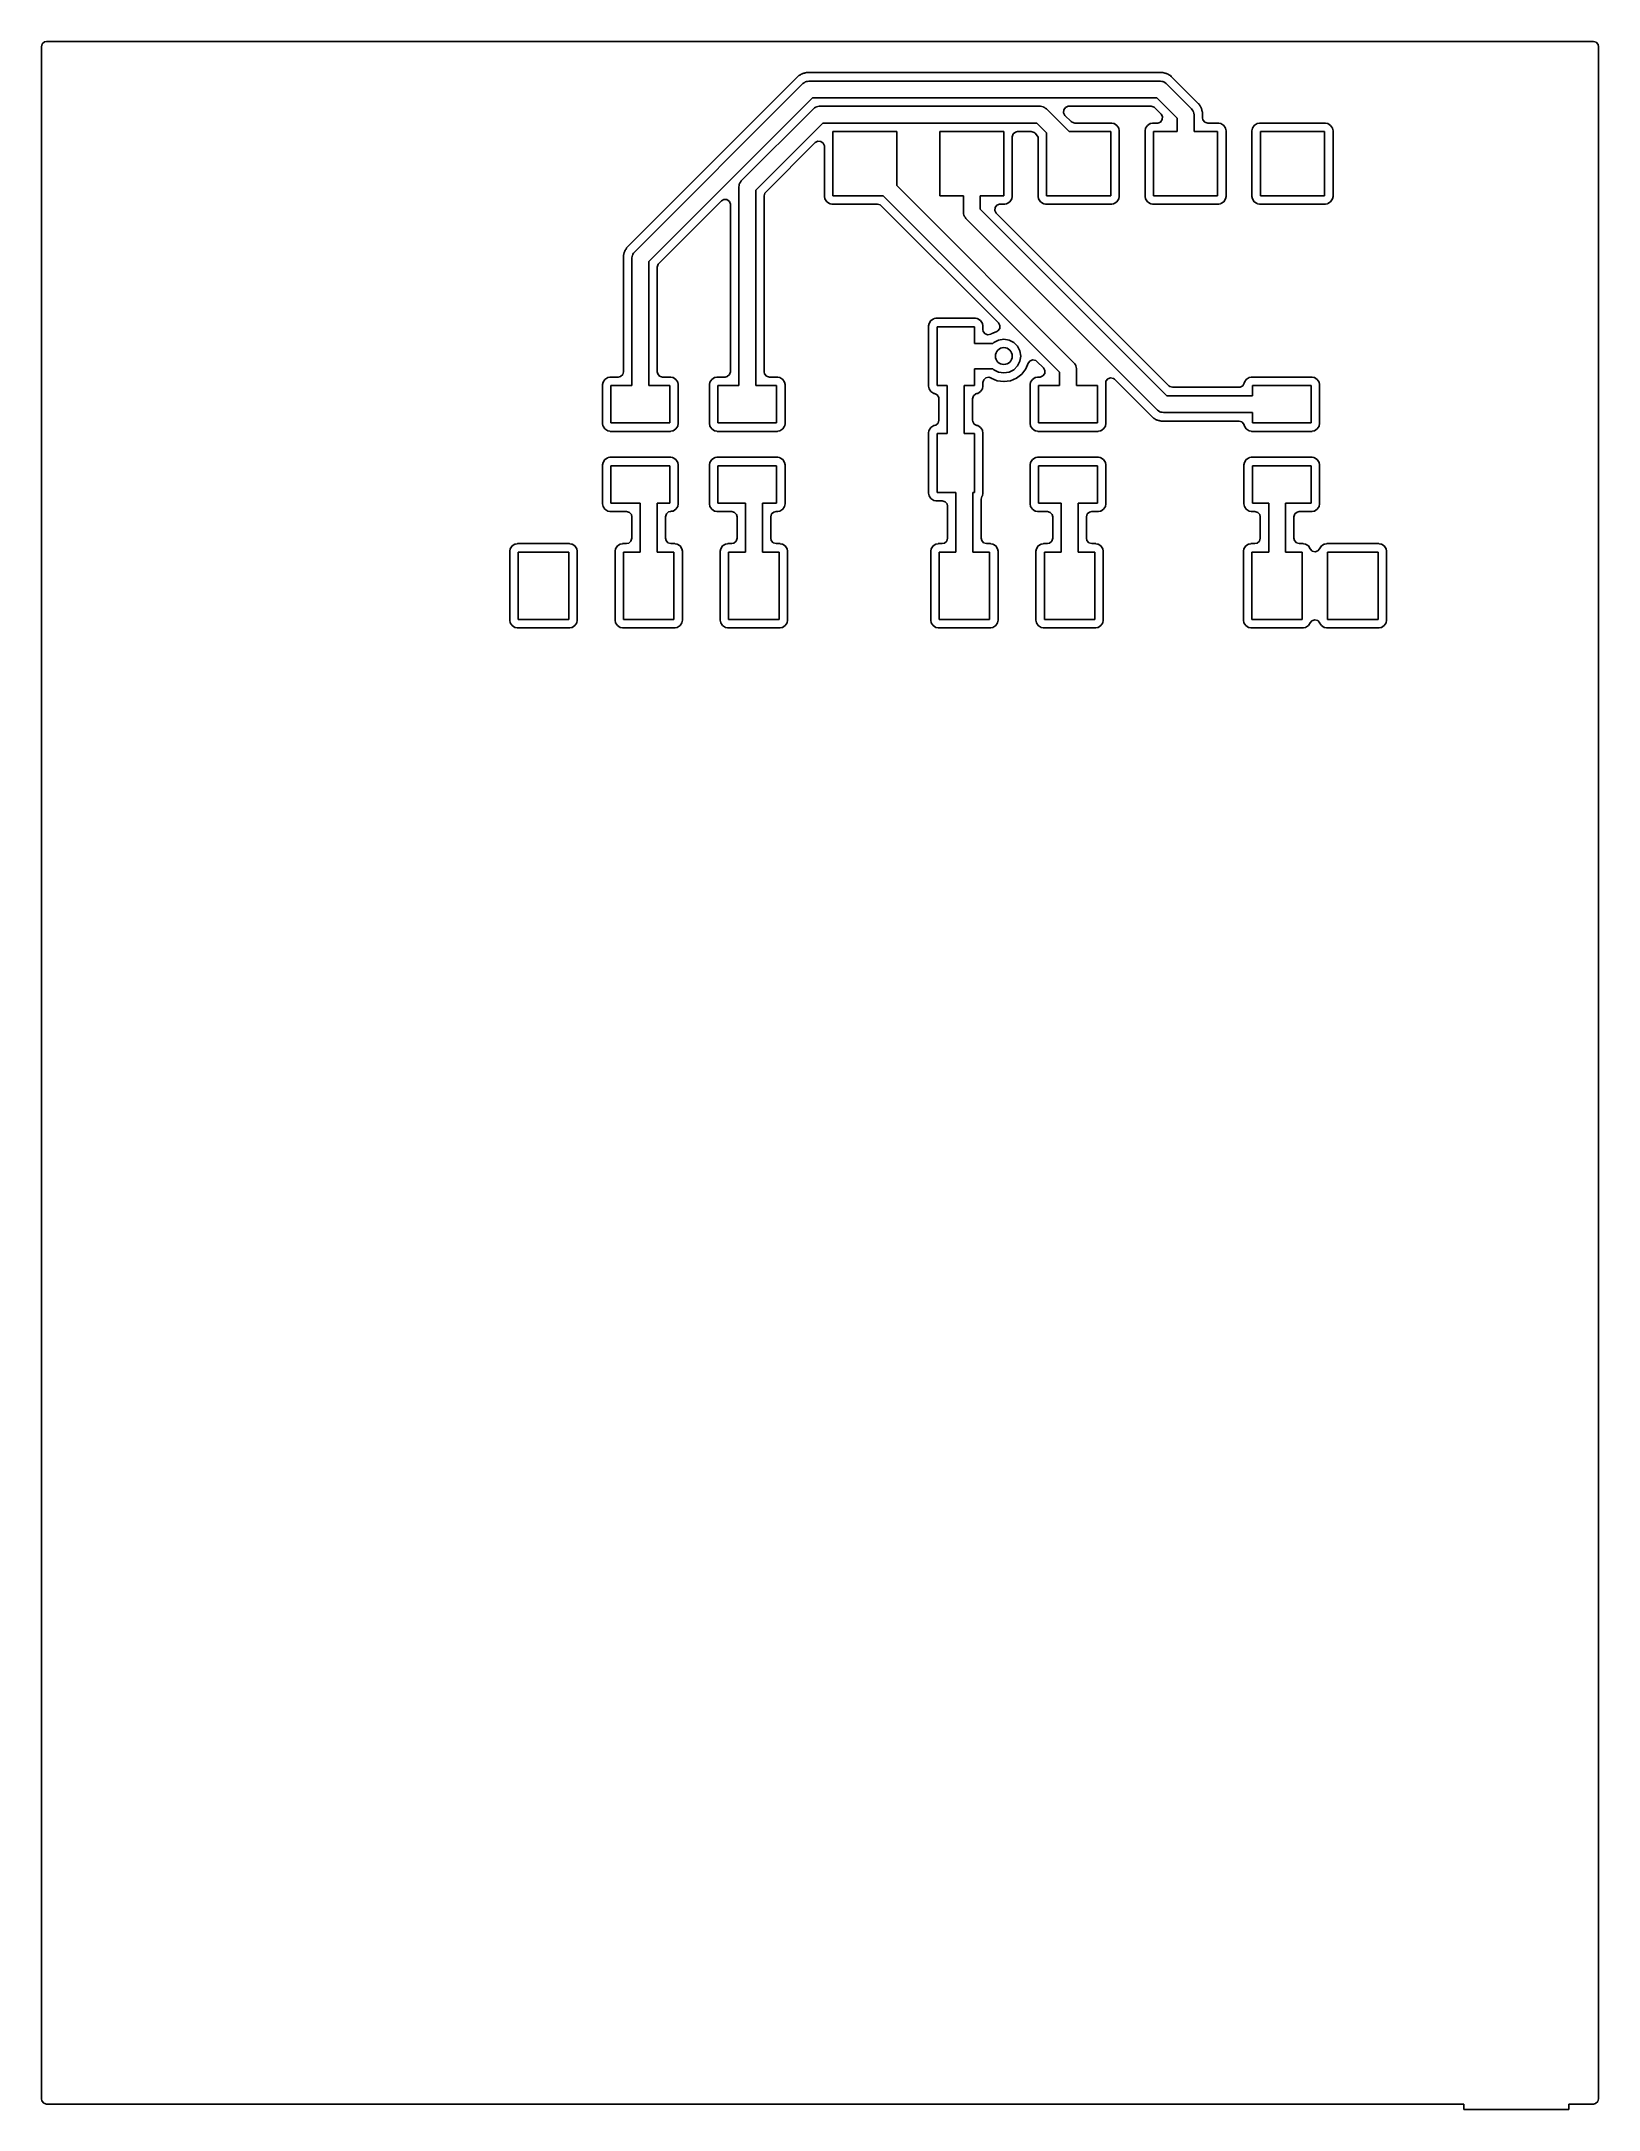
# Model space of a CAD drawing. Extents: x 4.7 to 6.15, y -4.44 to -2.51.
import ezdxf

# ---------------------------------------------------------------- set-up
doc = ezdxf.new("R2010")
doc.units = 0
doc.header["$MEASUREMENT"] = 0
doc.layers.add('BLACK', color=7, linetype='CONTINUOUS')

msp = doc.modelspace()

# ---------------------------------------------------------------- linework, layer by layer
at = {"layer": 'BLACK', "linetype": 'CONTINUOUS'}
for p, q in [((4.69705, -2.51181), (4.69783, -2.50913)), ((4.69705, -4.43102), (4.69705, -2.51181)), ((4.69783, -2.50913), (4.69995, -2.5073)), ((4.69995, -2.5073), (4.70201, -2.50685)), ((4.70201, -2.50685), (6.14878, -2.50685)), ((6.14878, -2.50685), (6.15146, -2.50764)), ((6.15146, -2.50764), (6.15329, -2.50975)), ((6.15329, -2.50975), (6.15374, -2.51181)), ((6.15374, -2.51181), (6.15374, -4.43102)), ((5.40471, -2.53978), (5.24534, -2.69916)), ((5.25179, -2.70386), (5.40942, -2.54623)), ((5.4056, -2.5389), (5.40471, -2.53978)), ((5.40594, -2.53872), (5.4056, -2.5389)), ((5.40637, -2.5385), (5.40594, -2.53872)), ((5.40594, -2.53872), (5.40594, -2.53872)), ((5.40703, -2.5381), (5.40637, -2.5385)), ((5.40714, -2.53802), (5.40703, -2.5381)), ((5.40773, -2.53759), (5.40714, -2.53802)), ((5.40856, -2.53732), (5.40773, -2.53759)), ((5.40927, -2.53702), (5.40856, -2.53732)), ((5.4097, -2.5368), (5.40927, -2.53702)), ((5.40942, -2.54623), (5.41054, -2.54554)), ((5.41005, -2.53663), (5.4097, -2.5368)), ((5.4097, -2.5368), (5.4097, -2.5368)), ((5.41043, -2.53657), (5.41005, -2.53663)), ((5.4109, -2.53649), (5.41043, -2.53657)), ((5.41043, -2.53657), (5.41043, -2.53657)), ((5.41054, -2.54554), (5.41156, -2.54472)), ((5.41166, -2.53631), (5.4109, -2.53649)), ((5.41156, -2.54472), (5.41201, -2.54461)), ((5.41211, -2.53616), (5.41166, -2.53631)), ((5.41201, -2.54461), (5.41239, -2.54437)), ((5.41248, -2.53604), (5.41211, -2.53616)), ((5.41211, -2.53616), (5.41211, -2.53616)), ((5.41239, -2.54437), (5.4137, -2.54423)), ((5.41374, -2.53604), (5.41248, -2.53604)), ((5.4137, -2.54423), (5.41498, -2.54394)), ((5.74624, -2.53604), (5.41374, -2.53604)), ((5.41374, -2.53604), (5.41374, -2.53604)), ((5.41498, -2.54394), (5.74375, -2.54394)), ((5.74375, -2.54394), (5.74504, -2.54423)), ((5.74504, -2.54423), (5.74634, -2.54438)), ((5.74661, -2.53616), (5.74624, -2.53604)), ((5.74634, -2.54438), (5.74673, -2.54462)), ((5.74706, -2.53631), (5.74661, -2.53616)), ((5.74661, -2.53616), (5.74661, -2.53616)), ((5.74673, -2.54462), (5.74717, -2.54472)), ((5.74782, -2.53649), (5.74706, -2.53631)), ((5.74717, -2.54472), (5.74819, -2.54554)), ((5.74829, -2.53657), (5.74782, -2.53649)), ((5.74819, -2.54554), (5.74931, -2.54624)), ((5.74867, -2.53663), (5.74829, -2.53657)), ((5.74829, -2.53657), (5.74829, -2.53657)), ((5.74902, -2.5368), (5.74867, -2.53663)), ((5.74944, -2.53702), (5.74902, -2.5368)), ((5.74902, -2.5368), (5.74902, -2.5368)), ((5.74931, -2.54624), (5.77294, -2.56988)), ((5.75016, -2.53732), (5.74944, -2.53702)), ((5.75099, -2.53759), (5.75016, -2.53732)), ((5.75169, -2.5381), (5.75099, -2.53759)), ((5.75235, -2.5385), (5.75169, -2.5381)), ((5.75312, -2.5389), (5.75235, -2.5385)), ((5.75401, -2.53978), (5.75312, -2.5389)), ((5.77939, -2.56516), (5.75401, -2.53978)), ((5.75401, -2.53978), (5.75401, -2.53978)), ((5.41824, -2.55968), (5.26524, -2.71269)), ((5.35179, -2.63727), (5.41921, -2.56986)), ((5.74048, -2.55968), (5.41824, -2.55968)), ((5.41921, -2.56986), (5.42032, -2.56916)), ((5.42032, -2.56916), (5.42135, -2.56834)), ((5.42135, -2.56834), (5.42179, -2.56824)), ((5.42179, -2.56824), (5.42217, -2.568)), ((5.42217, -2.568), (5.42348, -2.56785)), ((5.42348, -2.56785), (5.42476, -2.56756)), ((5.42476, -2.56756), (5.63163, -2.56756)), ((5.63163, -2.56756), (5.63291, -2.56785)), ((5.63291, -2.56785), (5.63422, -2.568)), ((5.63422, -2.568), (5.6346, -2.56824)), ((5.6346, -2.56824), (5.63504, -2.56834)), ((5.63504, -2.56834), (5.63607, -2.56917)), ((5.63607, -2.56917), (5.63718, -2.56987)), ((5.63718, -2.56987), (5.6585, -2.59118)), ((5.65319, -2.57359), (5.65339, -2.57081)), ((5.65339, -2.57081), (5.65506, -2.56857)), ((5.65506, -2.56857), (5.65768, -2.56759)), ((5.65768, -2.56759), (5.65803, -2.56758)), ((5.65803, -2.56758), (5.73515, -2.56758)), ((5.73515, -2.56758), (5.73784, -2.56837)), ((5.73784, -2.56837), (5.73866, -2.56903)), ((5.73866, -2.56903), (5.74445, -2.57482)), ((5.75949, -2.57869), (5.74048, -2.55968)), ((5.77294, -2.56988), (5.77364, -2.57099)), ((5.77364, -2.57099), (5.77446, -2.57202)), ((5.77446, -2.57202), (5.77456, -2.57246)), ((5.77456, -2.57246), (5.7748, -2.57284)), ((5.78028, -2.56605), (5.77939, -2.56516)), ((5.77939, -2.56516), (5.77939, -2.56516)), ((5.78045, -2.5664), (5.78028, -2.56605)), ((5.78067, -2.56682), (5.78045, -2.5664)), ((5.78045, -2.5664), (5.78045, -2.5664)), ((5.78108, -2.56748), (5.78067, -2.56682)), ((5.78159, -2.56819), (5.78108, -2.56748)), ((5.78171, -2.56856), (5.78159, -2.56819)), ((5.78185, -2.56901), (5.78171, -2.56856)), ((5.78215, -2.56973), (5.78185, -2.56901)), ((5.78237, -2.57015), (5.78215, -2.56973)), ((5.78255, -2.5705), (5.78237, -2.57015)), ((5.78237, -2.57015), (5.78237, -2.57015)), ((5.78261, -2.57089), (5.78255, -2.5705)), ((5.78268, -2.57136), (5.78261, -2.57089)), ((5.78261, -2.57089), (5.78261, -2.57089)), ((5.78286, -2.57211), (5.78268, -2.57136)), ((5.78301, -2.57256), (5.78286, -2.57211)), ((5.78313, -2.57294), (5.78301, -2.57256)), ((5.78301, -2.57256), (5.78301, -2.57256)), ((5.42803, -2.58331), (5.36524, -2.6461)), ((5.62835, -2.58331), (5.42803, -2.58331)), ((5.43736, -2.65118), (5.43736, -2.59118)), ((5.43736, -2.59118), (5.49736, -2.59118)), ((5.49736, -2.59118), (5.49736, -2.6418)), ((5.53736, -2.65118), (5.53736, -2.59118)), ((5.53736, -2.59118), (5.59736, -2.59118)), ((5.59736, -2.59118), (5.59736, -2.65118)), ((5.60604, -2.59348), (5.60816, -2.59165)), ((5.60816, -2.59165), (5.61022, -2.5912)), ((5.61022, -2.5912), (5.62303, -2.5912)), ((5.62303, -2.5912), (5.62571, -2.59199)), ((5.62571, -2.59199), (5.62654, -2.59265)), ((5.63736, -2.59232), (5.62835, -2.58331)), ((5.65453, -2.57605), (5.65319, -2.57359)), ((5.66031, -2.58183), (5.65453, -2.57605)), ((5.6585, -2.59118), (5.69736, -2.59118)), ((5.66114, -2.5825), (5.66031, -2.58183)), ((5.66382, -2.58329), (5.66114, -2.5825)), ((5.69814, -2.58329), (5.66382, -2.58329)), ((5.69736, -2.59118), (5.69736, -2.65118)), ((5.69838, -2.58333), (5.69814, -2.58329)), ((5.69996, -2.58365), (5.69838, -2.58333)), ((5.70044, -2.58375), (5.69996, -2.58365)), ((5.69996, -2.58365), (5.69996, -2.58365)), ((5.70305, -2.58549), (5.70044, -2.58375)), ((5.7048, -2.5881), (5.70305, -2.58549)), ((5.70526, -2.5904), (5.7048, -2.5881)), ((5.70526, -2.65196), (5.70526, -2.5904)), ((5.72993, -2.5881), (5.72947, -2.5904)), ((5.72947, -2.5904), (5.72947, -2.65196)), ((5.73167, -2.58549), (5.72993, -2.5881)), ((5.73428, -2.58375), (5.73167, -2.58549)), ((5.73476, -2.58365), (5.73428, -2.58375)), ((5.73635, -2.58333), (5.73476, -2.58365)), ((5.73476, -2.58365), (5.73476, -2.58365)), ((5.73658, -2.58329), (5.73635, -2.58333)), ((5.74094, -2.58329), (5.73658, -2.58329)), ((5.73736, -2.65118), (5.73736, -2.59118)), ((5.73736, -2.59118), (5.75949, -2.59118)), ((5.7413, -2.58327), (5.74094, -2.58329)), ((5.74391, -2.5823), (5.7413, -2.58327)), ((5.74559, -2.58006), (5.74391, -2.5823)), ((5.74445, -2.57482), (5.74579, -2.57727)), ((5.74579, -2.57727), (5.74559, -2.58006)), ((5.75949, -2.59118), (5.75949, -2.57869)), ((5.7748, -2.57284), (5.77494, -2.57415)), ((5.77494, -2.57415), (5.77524, -2.57543)), ((5.77524, -2.57543), (5.77524, -2.59118)), ((5.77524, -2.59118), (5.79736, -2.59118)), ((5.78313, -2.57833), (5.78313, -2.57294)), ((5.78358, -2.58039), (5.78313, -2.57833)), ((5.78541, -2.5825), (5.78358, -2.58039)), ((5.78809, -2.58329), (5.78541, -2.5825)), ((5.79814, -2.58329), (5.78809, -2.58329)), ((5.79736, -2.59118), (5.79736, -2.65118)), ((5.79838, -2.58333), (5.79814, -2.58329)), ((5.79996, -2.58365), (5.79838, -2.58333)), ((5.80044, -2.58375), (5.79996, -2.58365)), ((5.79996, -2.58365), (5.79996, -2.58365)), ((5.80305, -2.58549), (5.80044, -2.58375)), ((5.8048, -2.5881), (5.80305, -2.58549)), ((5.80526, -2.5904), (5.8048, -2.5881)), ((5.80526, -2.65196), (5.80526, -2.5904)), ((5.82993, -2.5881), (5.82947, -2.5904)), ((5.82947, -2.5904), (5.82947, -2.65196)), ((5.83167, -2.58549), (5.82993, -2.5881)), ((5.83428, -2.58375), (5.83167, -2.58549)), ((5.83476, -2.58365), (5.83428, -2.58375)), ((5.83635, -2.58333), (5.83476, -2.58365)), ((5.83476, -2.58365), (5.83476, -2.58365)), ((5.83658, -2.58329), (5.83635, -2.58333)), ((5.89814, -2.58329), (5.83658, -2.58329)), ((5.83736, -2.65118), (5.83736, -2.59118)), ((5.83736, -2.59118), (5.89736, -2.59118)), ((5.89736, -2.59118), (5.89736, -2.65118)), ((5.89838, -2.58333), (5.89814, -2.58329)), ((5.89996, -2.58365), (5.89838, -2.58333)), ((5.90044, -2.58375), (5.89996, -2.58365)), ((5.89996, -2.58365), (5.89996, -2.58365)), ((5.90305, -2.58549), (5.90044, -2.58375)), ((5.9048, -2.5881), (5.90305, -2.58549)), ((5.90526, -2.5904), (5.9048, -2.5881)), ((5.90526, -2.65196), (5.90526, -2.5904)), ((5.37458, -2.64791), (5.421, -2.6015)), ((5.421, -2.6015), (5.42345, -2.60016)), ((5.42345, -2.60016), (5.42624, -2.60036)), ((5.42624, -2.60036), (5.42848, -2.60203)), ((5.42848, -2.60203), (5.42946, -2.60465)), ((5.42946, -2.60465), (5.42947, -2.605)), ((5.42947, -2.605), (5.42947, -2.65196)), ((5.60526, -2.59616), (5.60604, -2.59348)), ((5.60526, -2.65196), (5.60526, -2.59616)), ((5.62654, -2.59265), (5.62802, -2.59413)), ((5.62802, -2.59413), (5.62936, -2.59659)), ((5.62936, -2.59659), (5.62947, -2.59764)), ((5.62947, -2.59764), (5.62947, -2.65196)), ((5.63736, -2.65118), (5.63736, -2.59232)), ((5.34949, -2.64282), (5.34978, -2.64154)), ((5.34949, -2.82868), (5.34949, -2.64282)), ((5.34978, -2.64154), (5.34993, -2.64023)), ((5.34993, -2.64023), (5.35017, -2.63985)), ((5.35017, -2.63985), (5.35027, -2.63941)), ((5.35027, -2.63941), (5.35109, -2.63838)), ((5.35109, -2.63838), (5.35179, -2.63727)), ((5.36524, -2.6461), (5.36524, -2.82868)), ((5.37313, -2.65142), (5.37392, -2.64874)), ((5.37392, -2.64874), (5.37458, -2.64791)), ((5.49736, -2.6418), (5.66294, -2.80738)), ((5.27458, -2.71451), (5.33313, -2.65596)), ((5.33313, -2.65596), (5.33558, -2.65462)), ((5.33558, -2.65462), (5.33837, -2.65482)), ((5.33837, -2.65482), (5.34061, -2.6565)), ((5.34061, -2.6565), (5.34158, -2.65912)), ((5.34158, -2.65912), (5.34159, -2.65947)), ((5.34159, -2.65947), (5.34159, -2.81583)), ((5.37313, -2.81583), (5.37313, -2.65142)), ((5.42947, -2.65196), (5.42993, -2.65426)), ((5.42993, -2.65426), (5.43167, -2.65687)), ((5.43167, -2.65687), (5.43428, -2.65862)), ((5.43428, -2.65862), (5.43476, -2.65871)), ((5.43476, -2.65871), (5.43476, -2.65871)), ((5.43476, -2.65871), (5.43635, -2.65903)), ((5.43635, -2.65903), (5.43658, -2.65907)), ((5.43658, -2.65907), (5.47915, -2.65907)), ((5.48447, -2.65118), (5.43736, -2.65118)), ((5.47915, -2.65907), (5.48183, -2.65986)), ((5.48183, -2.65986), (5.48266, -2.66053)), ((5.48266, -2.66053), (5.59237, -2.77024)), ((5.64949, -2.81619), (5.48447, -2.65118)), ((5.55949, -2.65118), (5.53736, -2.65118)), ((5.55949, -2.66693), (5.55949, -2.65118)), ((5.55978, -2.66821), (5.55949, -2.66693)), ((5.55993, -2.66952), (5.55978, -2.66821)), ((5.59736, -2.65118), (5.57524, -2.65118)), ((5.57524, -2.65118), (5.57524, -2.66367)), ((5.57524, -2.66367), (5.74988, -2.83831)), ((5.58894, -2.66509), (5.58913, -2.6623)), ((5.59028, -2.66754), (5.58894, -2.66509)), ((5.58913, -2.6623), (5.59081, -2.66006)), ((5.75169, -2.82896), (5.59028, -2.66754)), ((5.59081, -2.66006), (5.59343, -2.65909)), ((5.59343, -2.65909), (5.59378, -2.65907)), ((5.59378, -2.65907), (5.59814, -2.65907)), ((5.59814, -2.65907), (5.59838, -2.65903)), ((5.59838, -2.65903), (5.59996, -2.65871)), ((5.59996, -2.65871), (5.60044, -2.65862)), ((5.59996, -2.65871), (5.59996, -2.65871)), ((5.60044, -2.65862), (5.60305, -2.65687)), ((5.60305, -2.65687), (5.6048, -2.65426)), ((5.6048, -2.65426), (5.60526, -2.65196)), ((5.62947, -2.65196), (5.62993, -2.65426)), ((5.62993, -2.65426), (5.63167, -2.65687)), ((5.63167, -2.65687), (5.63428, -2.65862)), ((5.63428, -2.65862), (5.63476, -2.65871)), ((5.63476, -2.65871), (5.63476, -2.65871)), ((5.63476, -2.65871), (5.63635, -2.65903)), ((5.63635, -2.65903), (5.63658, -2.65907)), ((5.63658, -2.65907), (5.69814, -2.65907)), ((5.69736, -2.65118), (5.63736, -2.65118)), ((5.69814, -2.65907), (5.69838, -2.65903)), ((5.69838, -2.65903), (5.69996, -2.65871)), ((5.69996, -2.65871), (5.70044, -2.65862)), ((5.69996, -2.65871), (5.69996, -2.65871)), ((5.70044, -2.65862), (5.70305, -2.65687)), ((5.70305, -2.65687), (5.7048, -2.65426)), ((5.7048, -2.65426), (5.70526, -2.65196)), ((5.72947, -2.65196), (5.72993, -2.65426)), ((5.72993, -2.65426), (5.73167, -2.65687)), ((5.73167, -2.65687), (5.73428, -2.65862)), ((5.73428, -2.65862), (5.73476, -2.65871)), ((5.73476, -2.65871), (5.73476, -2.65871)), ((5.73476, -2.65871), (5.73635, -2.65903)), ((5.73635, -2.65903), (5.73658, -2.65907)), ((5.73658, -2.65907), (5.79814, -2.65907)), ((5.79736, -2.65118), (5.73736, -2.65118)), ((5.79814, -2.65907), (5.79838, -2.65903)), ((5.79838, -2.65903), (5.79996, -2.65871)), ((5.79996, -2.65871), (5.80044, -2.65862)), ((5.79996, -2.65871), (5.79996, -2.65871)), ((5.80044, -2.65862), (5.80305, -2.65687)), ((5.80305, -2.65687), (5.8048, -2.65426)), ((5.8048, -2.65426), (5.80526, -2.65196)), ((5.82947, -2.65196), (5.82993, -2.65426)), ((5.82993, -2.65426), (5.83167, -2.65687)), ((5.83167, -2.65687), (5.83428, -2.65862)), ((5.83428, -2.65862), (5.83476, -2.65871)), ((5.83476, -2.65871), (5.83476, -2.65871)), ((5.83476, -2.65871), (5.83635, -2.65903)), ((5.83635, -2.65903), (5.83658, -2.65907)), ((5.83658, -2.65907), (5.89814, -2.65907)), ((5.89736, -2.65118), (5.83736, -2.65118)), ((5.89814, -2.65907), (5.89838, -2.65903)), ((5.89838, -2.65903), (5.89996, -2.65871)), ((5.89996, -2.65871), (5.90044, -2.65862)), ((5.89996, -2.65871), (5.89996, -2.65871)), ((5.90044, -2.65862), (5.90305, -2.65687)), ((5.90305, -2.65687), (5.9048, -2.65426)), ((5.9048, -2.65426), (5.90526, -2.65196)), ((5.56017, -2.6699), (5.55993, -2.66952)), ((5.56027, -2.67034), (5.56017, -2.6699)), ((5.56109, -2.67137), (5.56027, -2.67034)), ((5.56178, -2.67249), (5.56109, -2.67137)), ((5.74105, -2.85175), (5.56178, -2.67249)), ((5.24172, -2.70656), (5.24159, -2.70693)), ((5.24159, -2.70693), (5.24159, -2.81583)), ((5.24186, -2.70611), (5.24172, -2.70656)), ((5.24172, -2.70656), (5.24172, -2.70656)), ((5.24204, -2.70535), (5.24186, -2.70611)), ((5.24212, -2.70488), (5.24204, -2.70535)), ((5.24218, -2.70449), (5.24212, -2.70488)), ((5.24212, -2.70488), (5.24212, -2.70488)), ((5.24236, -2.70415), (5.24218, -2.70449)), ((5.24257, -2.70372), (5.24236, -2.70415)), ((5.24236, -2.70415), (5.24236, -2.70415)), ((5.24287, -2.703), (5.24257, -2.70372)), ((5.24314, -2.70218), (5.24287, -2.703)), ((5.24365, -2.70148), (5.24314, -2.70218)), ((5.24405, -2.70082), (5.24365, -2.70148)), ((5.24427, -2.70039), (5.24405, -2.70082)), ((5.24445, -2.70004), (5.24427, -2.70039)), ((5.24534, -2.69916), (5.24445, -2.70004)), ((5.24534, -2.69916), (5.24534, -2.69916)), ((5.24978, -2.70813), (5.24993, -2.70682)), ((5.24993, -2.70682), (5.25017, -2.70644)), ((5.25017, -2.70644), (5.25027, -2.706)), ((5.25027, -2.706), (5.25109, -2.70497)), ((5.25109, -2.70497), (5.25179, -2.70386)), ((5.24949, -2.70941), (5.24978, -2.70813)), ((5.24949, -2.82868), (5.24949, -2.70941)), ((5.26524, -2.71269), (5.26524, -2.82868)), ((5.27313, -2.71801), (5.27392, -2.71533)), ((5.27313, -2.81583), (5.27313, -2.71801)), ((5.27392, -2.71533), (5.27458, -2.71451)), ((5.53385, -2.76583), (5.53226, -2.76615)), ((5.53408, -2.76579), (5.53385, -2.76583)), ((5.57064, -2.76579), (5.53408, -2.76579)), ((5.57088, -2.76583), (5.57064, -2.76579)), ((5.57246, -2.76615), (5.57088, -2.76583)), ((5.52743, -2.7706), (5.52697, -2.7729)), ((5.52697, -2.7729), (5.52697, -2.82946)), ((5.52917, -2.76799), (5.52743, -2.7706)), ((5.53178, -2.76625), (5.52917, -2.76799)), ((5.53226, -2.76615), (5.53178, -2.76625)), ((5.53226, -2.76615), (5.53226, -2.76615)), ((5.53486, -2.82868), (5.53486, -2.77368)), ((5.53486, -2.77368), (5.56986, -2.77368)), ((5.56986, -2.77368), (5.56986, -2.78937)), ((5.57294, -2.76625), (5.57246, -2.76615)), ((5.57246, -2.76615), (5.57246, -2.76615)), ((5.57555, -2.76799), (5.57294, -2.76625)), ((5.5773, -2.7706), (5.57555, -2.76799)), ((5.57776, -2.7729), (5.5773, -2.7706)), ((5.57776, -2.77642), (5.57776, -2.7729)), ((5.57811, -2.77827), (5.57776, -2.77642)), ((5.57984, -2.78046), (5.57811, -2.77827)), ((5.58248, -2.78138), (5.57984, -2.78046)), ((5.58519, -2.78072), (5.58248, -2.78138)), ((5.58544, -2.78053), (5.58519, -2.78072)), ((5.58693, -2.77991), (5.58544, -2.78053)), ((5.59076, -2.77833), (5.58693, -2.77991)), ((5.59183, -2.77772), (5.59076, -2.77833)), ((5.59351, -2.77548), (5.59183, -2.77772)), ((5.59237, -2.77024), (5.59371, -2.77269)), ((5.5925, -2.7862), (5.59736, -2.78543)), ((5.59371, -2.77269), (5.59351, -2.77548)), ((5.59736, -2.78543), (5.60223, -2.7862)), ((5.56986, -2.78937), (5.58718, -2.78937)), ((5.58718, -2.78937), (5.58811, -2.78844)), ((5.58811, -2.78844), (5.5925, -2.7862)), ((5.60223, -2.7862), (5.60662, -2.78844)), ((5.60662, -2.78844), (5.6101, -2.79192)), ((5.6101, -2.79192), (5.61234, -2.79631)), ((5.61234, -2.79631), (5.61311, -2.80118)), ((5.61311, -2.80118), (5.61234, -2.80605)), ((5.62197, -2.80561), (5.62462, -2.80473)), ((5.62462, -2.80473), (5.62733, -2.80542)), ((5.22417, -2.82299), (5.22243, -2.8256)), ((5.22678, -2.82125), (5.22417, -2.82299)), ((5.22726, -2.82115), (5.22678, -2.82125)), ((5.22885, -2.82083), (5.22726, -2.82115)), ((5.22726, -2.82115), (5.22726, -2.82115)), ((5.22908, -2.82079), (5.22885, -2.82083)), ((5.23663, -2.82079), (5.22908, -2.82079)), ((5.23869, -2.82034), (5.23663, -2.82079)), ((5.24081, -2.81851), (5.23869, -2.82034)), ((5.24159, -2.81583), (5.24081, -2.81851)), ((5.27358, -2.81789), (5.27313, -2.81583)), ((5.27541, -2.82), (5.27358, -2.81789)), ((5.27809, -2.82079), (5.27541, -2.82)), ((5.28564, -2.82079), (5.27809, -2.82079)), ((5.28588, -2.82083), (5.28564, -2.82079)), ((5.28746, -2.82115), (5.28588, -2.82083)), ((5.28794, -2.82125), (5.28746, -2.82115)), ((5.28746, -2.82115), (5.28746, -2.82115)), ((5.29055, -2.82299), (5.28794, -2.82125)), ((5.2923, -2.8256), (5.29055, -2.82299)), ((5.32417, -2.82299), (5.32243, -2.8256)), ((5.32678, -2.82125), (5.32417, -2.82299)), ((5.32726, -2.82115), (5.32678, -2.82125)), ((5.32885, -2.82083), (5.32726, -2.82115)), ((5.32726, -2.82115), (5.32726, -2.82115)), ((5.32908, -2.82079), (5.32885, -2.82083)), ((5.33663, -2.82079), (5.32908, -2.82079)), ((5.33869, -2.82034), (5.33663, -2.82079)), ((5.34081, -2.81851), (5.33869, -2.82034)), ((5.34159, -2.81583), (5.34081, -2.81851)), ((5.37358, -2.81789), (5.37313, -2.81583)), ((5.37541, -2.82), (5.37358, -2.81789)), ((5.37809, -2.82079), (5.37541, -2.82)), ((5.38564, -2.82079), (5.37809, -2.82079)), ((5.38588, -2.82083), (5.38564, -2.82079)), ((5.38746, -2.82115), (5.38588, -2.82083)), ((5.38794, -2.82125), (5.38746, -2.82115)), ((5.38746, -2.82115), (5.38746, -2.82115)), ((5.39055, -2.82299), (5.38794, -2.82125)), ((5.3923, -2.8256), (5.39055, -2.82299)), ((5.58718, -2.81299), (5.56986, -2.81299)), ((5.56986, -2.81299), (5.56986, -2.82868)), ((5.57776, -2.82594), (5.57854, -2.82326)), ((5.57854, -2.82326), (5.58066, -2.82143)), ((5.58066, -2.82143), (5.58342, -2.82103)), ((5.58342, -2.82103), (5.58519, -2.82164)), ((5.58519, -2.82164), (5.58544, -2.82183)), ((5.58544, -2.82183), (5.59119, -2.82421)), ((5.58811, -2.81392), (5.58718, -2.81299)), ((5.5925, -2.81616), (5.58811, -2.81392)), ((5.59736, -2.81693), (5.5925, -2.81616)), ((5.60223, -2.81616), (5.59736, -2.81693)), ((5.60662, -2.81392), (5.60223, -2.81616)), ((5.60353, -2.82421), (5.60929, -2.82183)), ((5.6101, -2.81044), (5.60662, -2.81392)), ((5.60929, -2.82183), (5.61422, -2.81804)), ((5.61234, -2.80605), (5.6101, -2.81044)), ((5.61422, -2.81804), (5.61801, -2.8131)), ((5.61801, -2.8131), (5.62022, -2.80779)), ((5.62022, -2.80779), (5.62197, -2.80561)), ((5.62417, -2.82299), (5.62243, -2.8256)), ((5.62678, -2.82125), (5.62417, -2.82299)), ((5.62726, -2.82115), (5.62678, -2.82125)), ((5.62885, -2.82083), (5.62726, -2.82115)), ((5.62726, -2.82115), (5.62726, -2.82115)), ((5.62733, -2.80542), (5.62831, -2.80618)), ((5.62831, -2.80618), (5.63445, -2.81232)), ((5.62908, -2.82079), (5.62885, -2.82083)), ((5.63094, -2.82079), (5.62908, -2.82079)), ((5.6313, -2.82077), (5.63094, -2.82079)), ((5.63391, -2.8198), (5.6313, -2.82077)), ((5.63559, -2.81756), (5.63391, -2.8198)), ((5.63445, -2.81232), (5.63579, -2.81477)), ((5.63579, -2.81477), (5.63559, -2.81756)), ((5.64949, -2.82868), (5.64949, -2.81619)), ((5.66294, -2.80738), (5.66364, -2.80849)), ((5.66364, -2.80849), (5.66446, -2.80952)), ((5.66446, -2.80952), (5.66456, -2.80996)), ((5.66456, -2.80996), (5.6648, -2.81034)), ((5.6648, -2.81034), (5.66494, -2.81165)), ((5.66494, -2.81165), (5.66524, -2.81293)), ((5.66524, -2.81293), (5.66524, -2.82868)), ((5.6929, -2.82458), (5.69461, -2.82237)), ((5.69461, -2.82237), (5.69725, -2.82144)), ((5.69725, -2.82144), (5.69997, -2.82208)), ((5.69997, -2.82208), (5.70102, -2.82289)), ((5.70102, -2.82289), (5.73723, -2.8591)), ((5.82417, -2.82299), (5.82243, -2.8256)), ((5.82678, -2.82125), (5.82417, -2.82299)), ((5.82726, -2.82115), (5.82678, -2.82125)), ((5.82885, -2.82083), (5.82726, -2.82115)), ((5.82726, -2.82115), (5.82726, -2.82115)), ((5.82908, -2.82079), (5.82885, -2.82083)), ((5.88564, -2.82079), (5.82908, -2.82079)), ((5.88588, -2.82083), (5.88564, -2.82079)), ((5.88746, -2.82115), (5.88588, -2.82083)), ((5.88794, -2.82125), (5.88746, -2.82115)), ((5.88746, -2.82115), (5.88746, -2.82115)), ((5.89055, -2.82299), (5.88794, -2.82125)), ((5.8923, -2.8256), (5.89055, -2.82299)), ((5.22243, -2.8256), (5.22197, -2.8279)), ((5.22197, -2.8279), (5.22197, -2.86446)), ((5.22986, -2.86368), (5.22986, -2.82868)), ((5.22986, -2.82868), (5.24949, -2.82868)), ((5.26524, -2.82868), (5.28486, -2.82868)), ((5.28486, -2.82868), (5.28486, -2.86368)), ((5.29276, -2.8279), (5.2923, -2.8256)), ((5.29276, -2.86446), (5.29276, -2.8279)), ((5.32243, -2.8256), (5.32197, -2.8279)), ((5.32197, -2.8279), (5.32197, -2.86446)), ((5.32986, -2.86368), (5.32986, -2.82868)), ((5.32986, -2.82868), (5.34949, -2.82868)), ((5.36524, -2.82868), (5.38486, -2.82868)), ((5.38486, -2.82868), (5.38486, -2.86368)), ((5.39276, -2.8279), (5.3923, -2.8256)), ((5.39276, -2.86446), (5.39276, -2.8279)), ((5.52697, -2.82946), (5.52743, -2.83176)), ((5.52743, -2.83176), (5.52917, -2.83437)), ((5.52917, -2.83437), (5.53178, -2.83612)), ((5.53178, -2.83612), (5.5326, -2.83628)), ((5.5326, -2.83628), (5.53508, -2.83758)), ((5.54449, -2.82868), (5.53486, -2.82868)), ((5.53508, -2.83758), (5.53646, -2.84)), ((5.53646, -2.84), (5.53659, -2.84115)), ((5.53659, -2.84115), (5.53659, -2.86122)), ((5.54449, -2.87368), (5.54449, -2.82868)), ((5.56986, -2.82868), (5.56024, -2.82868)), ((5.56024, -2.82868), (5.56024, -2.87368)), ((5.56813, -2.84115), (5.56892, -2.83846)), ((5.56813, -2.86122), (5.56813, -2.84115)), ((5.56892, -2.83846), (5.57103, -2.83663)), ((5.57103, -2.83663), (5.57212, -2.83628)), ((5.57212, -2.83628), (5.57294, -2.83612)), ((5.57294, -2.83612), (5.57555, -2.83437)), ((5.57555, -2.83437), (5.5773, -2.83176)), ((5.5773, -2.83176), (5.57776, -2.82946)), ((5.57776, -2.82946), (5.57776, -2.82594)), ((5.59119, -2.82421), (5.59736, -2.82503)), ((5.59736, -2.82503), (5.59768, -2.82498)), ((5.59768, -2.82498), (5.60321, -2.82426)), ((5.60321, -2.82426), (5.60353, -2.82421)), ((5.62243, -2.8256), (5.62197, -2.8279)), ((5.62197, -2.8279), (5.62197, -2.86446)), ((5.62986, -2.86368), (5.62986, -2.82868)), ((5.62986, -2.82868), (5.64949, -2.82868)), ((5.66524, -2.82868), (5.68486, -2.82868)), ((5.68486, -2.82868), (5.68486, -2.86368)), ((5.69265, -2.82736), (5.6929, -2.82458)), ((5.69276, -2.8279), (5.69265, -2.82736)), ((5.69276, -2.86446), (5.69276, -2.8279)), ((5.74988, -2.83831), (5.82986, -2.83831)), ((5.75252, -2.82963), (5.75169, -2.82896)), ((5.7552, -2.83041), (5.75252, -2.82963)), ((5.8174, -2.83041), (5.7552, -2.83041)), ((5.81854, -2.83028), (5.8174, -2.83041)), ((5.82097, -2.8289), (5.81854, -2.83028)), ((5.82226, -2.82642), (5.82097, -2.8289)), ((5.82243, -2.8256), (5.82226, -2.82642)), ((5.82986, -2.83831), (5.82986, -2.82868)), ((5.82986, -2.82868), (5.88486, -2.82868)), ((5.88486, -2.82868), (5.88486, -2.86368)), ((5.89276, -2.8279), (5.8923, -2.8256)), ((5.89276, -2.86446), (5.89276, -2.8279)), ((5.53659, -2.86122), (5.53581, -2.8639)), ((5.56826, -2.86236), (5.56813, -2.86122)), ((5.56965, -2.86479), (5.56826, -2.86236)), ((5.73723, -2.8591), (5.73758, -2.85927)), ((5.73758, -2.85927), (5.73758, -2.85927)), ((5.73758, -2.85927), (5.738, -2.85949)), ((5.738, -2.85949), (5.73867, -2.8599)), ((5.73867, -2.8599), (5.73937, -2.86041)), ((5.73937, -2.86041), (5.74019, -2.86067)), ((5.74019, -2.86067), (5.74091, -2.86097)), ((5.74091, -2.86097), (5.74133, -2.86119)), ((5.74216, -2.85245), (5.74105, -2.85175)), ((5.74133, -2.86119), (5.74133, -2.86119)), ((5.74133, -2.86119), (5.74168, -2.86136)), ((5.74168, -2.86136), (5.74207, -2.86143)), ((5.74207, -2.86143), (5.74207, -2.86143)), ((5.74207, -2.86143), (5.74254, -2.8615)), ((5.74319, -2.85327), (5.74216, -2.85245)), ((5.74254, -2.8615), (5.74329, -2.86168)), ((5.74363, -2.85337), (5.74319, -2.85327)), ((5.74329, -2.86168), (5.74375, -2.86183)), ((5.74401, -2.85361), (5.74363, -2.85337)), ((5.74375, -2.86183), (5.74375, -2.86183)), ((5.74375, -2.86183), (5.74412, -2.86195)), ((5.74532, -2.85376), (5.74401, -2.85361)), ((5.74412, -2.86195), (5.74537, -2.86195)), ((5.7466, -2.85406), (5.74532, -2.85376)), ((5.74537, -2.86195), (5.74537, -2.86195)), ((5.74537, -2.86195), (5.8174, -2.86195)), ((5.82986, -2.85406), (5.7466, -2.85406)), ((5.8174, -2.86195), (5.82008, -2.86274)), ((5.82008, -2.86274), (5.82191, -2.86485)), ((5.82986, -2.86368), (5.82986, -2.85406)), ((5.22197, -2.86446), (5.22202, -2.8647)), ((5.22202, -2.8647), (5.22232, -2.86625)), ((5.22232, -2.86625), (5.22243, -2.86676)), ((5.22243, -2.86676), (5.22417, -2.86937)), ((5.22417, -2.86937), (5.22678, -2.87112)), ((5.22678, -2.87112), (5.22726, -2.87121)), ((5.22726, -2.87121), (5.22726, -2.87121)), ((5.22726, -2.87121), (5.22885, -2.87153)), ((5.22885, -2.87153), (5.22908, -2.87157)), ((5.22908, -2.87157), (5.28564, -2.87157)), ((5.28486, -2.86368), (5.22986, -2.86368)), ((5.28564, -2.87157), (5.28588, -2.87153)), ((5.28588, -2.87153), (5.28746, -2.87121)), ((5.28746, -2.87121), (5.28794, -2.87112)), ((5.28746, -2.87121), (5.28746, -2.87121)), ((5.28794, -2.87112), (5.29055, -2.86937)), ((5.29055, -2.86937), (5.2923, -2.86676)), ((5.2923, -2.86676), (5.2924, -2.86625)), ((5.2924, -2.86625), (5.29271, -2.8647)), ((5.29271, -2.8647), (5.29276, -2.86446)), ((5.32197, -2.86446), (5.32202, -2.8647)), ((5.32202, -2.8647), (5.32232, -2.86625)), ((5.32232, -2.86625), (5.32243, -2.86676)), ((5.32243, -2.86676), (5.32417, -2.86937)), ((5.32417, -2.86937), (5.32678, -2.87112)), ((5.32678, -2.87112), (5.32726, -2.87121)), ((5.32726, -2.87121), (5.32726, -2.87121)), ((5.32726, -2.87121), (5.32885, -2.87153)), ((5.32885, -2.87153), (5.32908, -2.87157)), ((5.32908, -2.87157), (5.38564, -2.87157)), ((5.38486, -2.86368), (5.32986, -2.86368)), ((5.38564, -2.87157), (5.38588, -2.87153)), ((5.38588, -2.87153), (5.38746, -2.87121)), ((5.38746, -2.87121), (5.38794, -2.87112)), ((5.38746, -2.87121), (5.38746, -2.87121)), ((5.38794, -2.87112), (5.39055, -2.86937)), ((5.39055, -2.86937), (5.3923, -2.86676)), ((5.3923, -2.86676), (5.3924, -2.86625)), ((5.3924, -2.86625), (5.39271, -2.8647)), ((5.39271, -2.8647), (5.39276, -2.86446)), ((5.5273, -2.87121), (5.52697, -2.8729)), ((5.52697, -2.8729), (5.52697, -2.92946)), ((5.52733, -2.87108), (5.5273, -2.87121)), ((5.52743, -2.8706), (5.52733, -2.87108)), ((5.52733, -2.87108), (5.52733, -2.87108)), ((5.52917, -2.86799), (5.52743, -2.8706)), ((5.53178, -2.86625), (5.52917, -2.86799)), ((5.5326, -2.86608), (5.53178, -2.86625)), ((5.53369, -2.86573), (5.5326, -2.86608)), ((5.53581, -2.8639), (5.53369, -2.86573)), ((5.53486, -2.92868), (5.53486, -2.87368)), ((5.53486, -2.87368), (5.54449, -2.87368)), ((5.56024, -2.87368), (5.56986, -2.87368)), ((5.57212, -2.86608), (5.56965, -2.86479)), ((5.56986, -2.87368), (5.56986, -2.92868)), ((5.57294, -2.86625), (5.57212, -2.86608)), ((5.57555, -2.86799), (5.57294, -2.86625)), ((5.5773, -2.8706), (5.57555, -2.86799)), ((5.57739, -2.87108), (5.5773, -2.8706)), ((5.57742, -2.87121), (5.57739, -2.87108)), ((5.57739, -2.87108), (5.57739, -2.87108)), ((5.57776, -2.8729), (5.57742, -2.87121)), ((5.57776, -2.92946), (5.57776, -2.8729)), ((5.62197, -2.86446), (5.62202, -2.8647)), ((5.62202, -2.8647), (5.62232, -2.86625)), ((5.62232, -2.86625), (5.62243, -2.86676)), ((5.62243, -2.86676), (5.62417, -2.86937)), ((5.62417, -2.86937), (5.62678, -2.87112)), ((5.62678, -2.87112), (5.62726, -2.87121)), ((5.62726, -2.87121), (5.62726, -2.87121)), ((5.62726, -2.87121), (5.62885, -2.87153)), ((5.62885, -2.87153), (5.62908, -2.87157)), ((5.62908, -2.87157), (5.68564, -2.87157)), ((5.68486, -2.86368), (5.62986, -2.86368)), ((5.68564, -2.87157), (5.68588, -2.87153)), ((5.68588, -2.87153), (5.68746, -2.87121)), ((5.68746, -2.87121), (5.68794, -2.87112)), ((5.68746, -2.87121), (5.68746, -2.87121)), ((5.68794, -2.87112), (5.69055, -2.86937)), ((5.69055, -2.86937), (5.6923, -2.86676)), ((5.6923, -2.86676), (5.6924, -2.86625)), ((5.6924, -2.86625), (5.69271, -2.8647)), ((5.69271, -2.8647), (5.69276, -2.86446)), ((5.82191, -2.86485), (5.82226, -2.86594)), ((5.82226, -2.86594), (5.82243, -2.86676)), ((5.82243, -2.86676), (5.82417, -2.86937)), ((5.82417, -2.86937), (5.82678, -2.87112)), ((5.82678, -2.87112), (5.82726, -2.87121)), ((5.82726, -2.87121), (5.82726, -2.87121)), ((5.82726, -2.87121), (5.82885, -2.87153)), ((5.82885, -2.87153), (5.82908, -2.87157)), ((5.82908, -2.87157), (5.88564, -2.87157)), ((5.88486, -2.86368), (5.82986, -2.86368)), ((5.88564, -2.87157), (5.88588, -2.87153)), ((5.88588, -2.87153), (5.88746, -2.87121)), ((5.88746, -2.87121), (5.88794, -2.87112)), ((5.88746, -2.87121), (5.88746, -2.87121)), ((5.88794, -2.87112), (5.89055, -2.86937)), ((5.89055, -2.86937), (5.8923, -2.86676)), ((5.8923, -2.86676), (5.8924, -2.86625)), ((5.8924, -2.86625), (5.89271, -2.8647)), ((5.89271, -2.8647), (5.89276, -2.86446)), ((5.22243, -2.9006), (5.22197, -2.9029)), ((5.22417, -2.89799), (5.22243, -2.9006)), ((5.22678, -2.89625), (5.22417, -2.89799)), ((5.22726, -2.89615), (5.22678, -2.89625)), ((5.22885, -2.89583), (5.22726, -2.89615)), ((5.22726, -2.89615), (5.22726, -2.89615)), ((5.22908, -2.89579), (5.22885, -2.89583)), ((5.28564, -2.89579), (5.22908, -2.89579)), ((5.28588, -2.89583), (5.28564, -2.89579)), ((5.28746, -2.89615), (5.28588, -2.89583)), ((5.28794, -2.89625), (5.28746, -2.89615)), ((5.28746, -2.89615), (5.28746, -2.89615)), ((5.29055, -2.89799), (5.28794, -2.89625)), ((5.2923, -2.9006), (5.29055, -2.89799)), ((5.29276, -2.9029), (5.2923, -2.9006)), ((5.32243, -2.9006), (5.32197, -2.9029)), ((5.32417, -2.89799), (5.32243, -2.9006)), ((5.32678, -2.89625), (5.32417, -2.89799)), ((5.32726, -2.89615), (5.32678, -2.89625)), ((5.32885, -2.89583), (5.32726, -2.89615)), ((5.32726, -2.89615), (5.32726, -2.89615)), ((5.32908, -2.89579), (5.32885, -2.89583)), ((5.38564, -2.89579), (5.32908, -2.89579)), ((5.38588, -2.89583), (5.38564, -2.89579)), ((5.38746, -2.89615), (5.38588, -2.89583)), ((5.38794, -2.89625), (5.38746, -2.89615)), ((5.38746, -2.89615), (5.38746, -2.89615)), ((5.39055, -2.89799), (5.38794, -2.89625)), ((5.3923, -2.9006), (5.39055, -2.89799)), ((5.39276, -2.9029), (5.3923, -2.9006)), ((5.62243, -2.9006), (5.62197, -2.9029)), ((5.62417, -2.89799), (5.62243, -2.9006)), ((5.62678, -2.89625), (5.62417, -2.89799)), ((5.62726, -2.89615), (5.62678, -2.89625)), ((5.62885, -2.89583), (5.62726, -2.89615)), ((5.62726, -2.89615), (5.62726, -2.89615)), ((5.62908, -2.89579), (5.62885, -2.89583)), ((5.68564, -2.89579), (5.62908, -2.89579)), ((5.68588, -2.89583), (5.68564, -2.89579)), ((5.68746, -2.89615), (5.68588, -2.89583)), ((5.68794, -2.89625), (5.68746, -2.89615)), ((5.68746, -2.89615), (5.68746, -2.89615)), ((5.69055, -2.89799), (5.68794, -2.89625)), ((5.6923, -2.9006), (5.69055, -2.89799)), ((5.69276, -2.9029), (5.6923, -2.9006)), ((5.82243, -2.9006), (5.82197, -2.9029)), ((5.82417, -2.89799), (5.82243, -2.9006)), ((5.82678, -2.89625), (5.82417, -2.89799)), ((5.82726, -2.89615), (5.82678, -2.89625)), ((5.82885, -2.89583), (5.82726, -2.89615)), ((5.82726, -2.89615), (5.82726, -2.89615)), ((5.82908, -2.89579), (5.82885, -2.89583)), ((5.88564, -2.89579), (5.82908, -2.89579)), ((5.88588, -2.89583), (5.88564, -2.89579)), ((5.88746, -2.89615), (5.88588, -2.89583)), ((5.88794, -2.89625), (5.88746, -2.89615)), ((5.88746, -2.89615), (5.88746, -2.89615)), ((5.89055, -2.89799), (5.88794, -2.89625)), ((5.8923, -2.9006), (5.89055, -2.89799)), ((5.89276, -2.9029), (5.8923, -2.9006)), ((5.22197, -2.9029), (5.22197, -2.93946)), ((5.22986, -2.93868), (5.22986, -2.90368)), ((5.22986, -2.90368), (5.28486, -2.90368)), ((5.28486, -2.90368), (5.28486, -2.93868)), ((5.29276, -2.93946), (5.29276, -2.9029)), ((5.32197, -2.9029), (5.32197, -2.93946)), ((5.32986, -2.93868), (5.32986, -2.90368)), ((5.32986, -2.90368), (5.38486, -2.90368)), ((5.38486, -2.90368), (5.38486, -2.93868)), ((5.39276, -2.93946), (5.39276, -2.9029)), ((5.62197, -2.9029), (5.62197, -2.93946)), ((5.62986, -2.93868), (5.62986, -2.90368)), ((5.62986, -2.90368), (5.68486, -2.90368)), ((5.68486, -2.90368), (5.68486, -2.93868)), ((5.69276, -2.93946), (5.69276, -2.9029)), ((5.82197, -2.9029), (5.82197, -2.93946)), ((5.82986, -2.93868), (5.82986, -2.90368)), ((5.82986, -2.90368), (5.88486, -2.90368)), ((5.88486, -2.90368), (5.88486, -2.93868)), ((5.89276, -2.93946), (5.89276, -2.9029)), ((5.22197, -2.93946), (5.22243, -2.94176)), ((5.25728, -2.93868), (5.22986, -2.93868)), ((5.25728, -2.98449), (5.25728, -2.93868)), ((5.28486, -2.93868), (5.27303, -2.93868)), ((5.27303, -2.93868), (5.27303, -2.98449)), ((5.2923, -2.94176), (5.29276, -2.93946)), ((5.32197, -2.93946), (5.32243, -2.94176)), ((5.35571, -2.93868), (5.32986, -2.93868)), ((5.35571, -2.98449), (5.35571, -2.93868)), ((5.38486, -2.93868), (5.37146, -2.93868)), ((5.37146, -2.93868), (5.37146, -2.98449)), ((5.3923, -2.94176), (5.39276, -2.93946)), ((5.52697, -2.92946), (5.52743, -2.93176)), ((5.52743, -2.93176), (5.52917, -2.93437)), ((5.52917, -2.93437), (5.53178, -2.93612)), ((5.53178, -2.93612), (5.53226, -2.93621)), ((5.53226, -2.93621), (5.53226, -2.93621)), ((5.53226, -2.93621), (5.53385, -2.93653)), ((5.53385, -2.93653), (5.53408, -2.93657)), ((5.53408, -2.93657), (5.5397, -2.93657)), ((5.55256, -2.92868), (5.53486, -2.92868)), ((5.5397, -2.93657), (5.54239, -2.93736)), ((5.54239, -2.93736), (5.54422, -2.93947)), ((5.54422, -2.93947), (5.54467, -2.94154)), ((5.55256, -2.98449), (5.55256, -2.92868)), ((5.56986, -2.92868), (5.56831, -2.92868)), ((5.56831, -2.92868), (5.56831, -2.98449)), ((5.5762, -2.93491), (5.57689, -2.93264)), ((5.5762, -2.97163), (5.5762, -2.93491)), ((5.57684, -2.93262), (5.57703, -2.93217)), ((5.57689, -2.93264), (5.57684, -2.93262)), ((5.57703, -2.93217), (5.5773, -2.93176)), ((5.5773, -2.93176), (5.57776, -2.92946)), ((5.62197, -2.93946), (5.62243, -2.94176)), ((5.65098, -2.93868), (5.62986, -2.93868)), ((5.65098, -2.98449), (5.65098, -2.93868)), ((5.68486, -2.93868), (5.66673, -2.93868)), ((5.66673, -2.93868), (5.66673, -2.98449)), ((5.6923, -2.94176), (5.69276, -2.93946)), ((5.82197, -2.93946), (5.82243, -2.94176)), ((5.84508, -2.93868), (5.82986, -2.93868)), ((5.84508, -2.98449), (5.84508, -2.93868)), ((5.88486, -2.93868), (5.86083, -2.93868)), ((5.86083, -2.93868), (5.86083, -2.98449)), ((5.8923, -2.94176), (5.89276, -2.93946)), ((5.22243, -2.94176), (5.22417, -2.94437)), ((5.22417, -2.94437), (5.22678, -2.94612)), ((5.22678, -2.94612), (5.22726, -2.94621)), ((5.22726, -2.94621), (5.22726, -2.94621)), ((5.22726, -2.94621), (5.22885, -2.94653)), ((5.22885, -2.94653), (5.22908, -2.94657)), ((5.22908, -2.94657), (5.24443, -2.94657)), ((5.24443, -2.94657), (5.24711, -2.94736)), ((5.24711, -2.94736), (5.24894, -2.94947)), ((5.24894, -2.94947), (5.24939, -2.95154)), ((5.24939, -2.95154), (5.24939, -2.97163)), ((5.28093, -2.95151), (5.28171, -2.94883)), ((5.28093, -2.97163), (5.28093, -2.95151)), ((5.28171, -2.94883), (5.28383, -2.947)), ((5.28383, -2.947), (5.2854, -2.94657)), ((5.2854, -2.94657), (5.28564, -2.94657)), ((5.28564, -2.94657), (5.2866, -2.94638)), ((5.2866, -2.94638), (5.28746, -2.94621)), ((5.28746, -2.94621), (5.28794, -2.94612)), ((5.28746, -2.94621), (5.28746, -2.94621)), ((5.28794, -2.94612), (5.29055, -2.94437)), ((5.29055, -2.94437), (5.2923, -2.94176)), ((5.32243, -2.94176), (5.32417, -2.94437)), ((5.32417, -2.94437), (5.32678, -2.94612)), ((5.32678, -2.94612), (5.32726, -2.94621)), ((5.32726, -2.94621), (5.32726, -2.94621)), ((5.32726, -2.94621), (5.32885, -2.94653)), ((5.32885, -2.94653), (5.32908, -2.94657)), ((5.32908, -2.94657), (5.34285, -2.94657)), ((5.34285, -2.94657), (5.34554, -2.94736)), ((5.34554, -2.94736), (5.34737, -2.94947)), ((5.34737, -2.94947), (5.34781, -2.95154)), ((5.34781, -2.95154), (5.34781, -2.97163)), ((5.37935, -2.95154), (5.38014, -2.94885)), ((5.37935, -2.97163), (5.37935, -2.95154)), ((5.38014, -2.94885), (5.38225, -2.94702)), ((5.38225, -2.94702), (5.38431, -2.94657)), ((5.38431, -2.94657), (5.38564, -2.94657)), ((5.38564, -2.94657), (5.38588, -2.94653)), ((5.38588, -2.94653), (5.38746, -2.94621)), ((5.38746, -2.94621), (5.38794, -2.94612)), ((5.38746, -2.94621), (5.38746, -2.94621)), ((5.38794, -2.94612), (5.39055, -2.94437)), ((5.39055, -2.94437), (5.3923, -2.94176)), ((5.54467, -2.94154), (5.54467, -2.97163)), ((5.62243, -2.94176), (5.62417, -2.94437)), ((5.62417, -2.94437), (5.62678, -2.94612)), ((5.62678, -2.94612), (5.62726, -2.94621)), ((5.62726, -2.94621), (5.62726, -2.94621)), ((5.62726, -2.94621), (5.62885, -2.94653)), ((5.62885, -2.94653), (5.62908, -2.94657)), ((5.62908, -2.94657), (5.63813, -2.94657)), ((5.63813, -2.94657), (5.64081, -2.94736)), ((5.64081, -2.94736), (5.64264, -2.94947)), ((5.64264, -2.94947), (5.64309, -2.95154)), ((5.64309, -2.95154), (5.64309, -2.97163)), ((5.67463, -2.95154), (5.67541, -2.94885)), ((5.67463, -2.97163), (5.67463, -2.95154)), ((5.67541, -2.94885), (5.67753, -2.94702)), ((5.67753, -2.94702), (5.67959, -2.94657)), ((5.67959, -2.94657), (5.68564, -2.94657)), ((5.68564, -2.94657), (5.68588, -2.94653)), ((5.68588, -2.94653), (5.68746, -2.94621)), ((5.68746, -2.94621), (5.68794, -2.94612)), ((5.68746, -2.94621), (5.68746, -2.94621)), ((5.68794, -2.94612), (5.69055, -2.94437)), ((5.69055, -2.94437), (5.6923, -2.94176)), ((5.82243, -2.94176), (5.82417, -2.94437)), ((5.82417, -2.94437), (5.82678, -2.94612)), ((5.82678, -2.94612), (5.82726, -2.94621)), ((5.82726, -2.94621), (5.82726, -2.94621)), ((5.82726, -2.94621), (5.82885, -2.94653)), ((5.82885, -2.94653), (5.82908, -2.94657)), ((5.82908, -2.94657), (5.83222, -2.94657)), ((5.83222, -2.94657), (5.83491, -2.94736)), ((5.83491, -2.94736), (5.83674, -2.94947)), ((5.83674, -2.94947), (5.83719, -2.95154)), ((5.83719, -2.95154), (5.83719, -2.97163)), ((5.86872, -2.95154), (5.86951, -2.94885)), ((5.86872, -2.97163), (5.86872, -2.95154)), ((5.86951, -2.94885), (5.87162, -2.94702)), ((5.87162, -2.94702), (5.87368, -2.94657)), ((5.87368, -2.94657), (5.88564, -2.94657)), ((5.88564, -2.94657), (5.88588, -2.94653)), ((5.88588, -2.94653), (5.88746, -2.94621)), ((5.88746, -2.94621), (5.88794, -2.94612)), ((5.88746, -2.94621), (5.88746, -2.94621)), ((5.88794, -2.94612), (5.89055, -2.94437)), ((5.89055, -2.94437), (5.8923, -2.94176)), ((5.13742, -2.9788), (5.13567, -2.98141)), ((5.14003, -2.97705), (5.13742, -2.9788)), ((5.14051, -2.97696), (5.14003, -2.97705)), ((5.14209, -2.97664), (5.14051, -2.97696)), ((5.14051, -2.97696), (5.14051, -2.97696)), ((5.14233, -2.97659), (5.14209, -2.97664)), ((5.19113, -2.97659), (5.14233, -2.97659)), ((5.19137, -2.97664), (5.19113, -2.97659)), ((5.19296, -2.97696), (5.19137, -2.97664)), ((5.19343, -2.97705), (5.19296, -2.97696)), ((5.19296, -2.97696), (5.19296, -2.97696)), ((5.19605, -2.9788), (5.19343, -2.97705)), ((5.19779, -2.98141), (5.19605, -2.9788)), ((5.23584, -2.9788), (5.2341, -2.98141)), ((5.23846, -2.97705), (5.23584, -2.9788)), ((5.23893, -2.97696), (5.23846, -2.97705)), ((5.24052, -2.97664), (5.23893, -2.97696)), ((5.23893, -2.97696), (5.23893, -2.97696)), ((5.24076, -2.97659), (5.24052, -2.97664)), ((5.24443, -2.97659), (5.24076, -2.97659)), ((5.24649, -2.97615), (5.24443, -2.97659)), ((5.2486, -2.97432), (5.24649, -2.97615)), ((5.24939, -2.97163), (5.2486, -2.97432)), ((5.28137, -2.97369), (5.28093, -2.97163)), ((5.2832, -2.97581), (5.28137, -2.97369)), ((5.28589, -2.97659), (5.2832, -2.97581)), ((5.28956, -2.97659), (5.28589, -2.97659)), ((5.2898, -2.97664), (5.28956, -2.97659)), ((5.29138, -2.97696), (5.2898, -2.97664)), ((5.29186, -2.97705), (5.29138, -2.97696)), ((5.29138, -2.97696), (5.29138, -2.97696)), ((5.29447, -2.9788), (5.29186, -2.97705)), ((5.29622, -2.98141), (5.29447, -2.9788)), ((5.33427, -2.9788), (5.33252, -2.98141)), ((5.33688, -2.97705), (5.33427, -2.9788)), ((5.33736, -2.97696), (5.33688, -2.97705)), ((5.33894, -2.97664), (5.33736, -2.97696)), ((5.33736, -2.97696), (5.33736, -2.97696)), ((5.33918, -2.97659), (5.33894, -2.97664)), ((5.34285, -2.97659), (5.33918, -2.97659)), ((5.34492, -2.97615), (5.34285, -2.97659)), ((5.34703, -2.97432), (5.34492, -2.97615)), ((5.34781, -2.97163), (5.34703, -2.97432)), ((5.3798, -2.97369), (5.37935, -2.97163)), ((5.38163, -2.97581), (5.3798, -2.97369)), ((5.38431, -2.97659), (5.38163, -2.97581)), ((5.38798, -2.97659), (5.38431, -2.97659)), ((5.38822, -2.97664), (5.38798, -2.97659)), ((5.38981, -2.97696), (5.38822, -2.97664)), ((5.39028, -2.97705), (5.38981, -2.97696)), ((5.38981, -2.97696), (5.38981, -2.97696)), ((5.3929, -2.9788), (5.39028, -2.97705)), ((5.39464, -2.98141), (5.3929, -2.9788)), ((5.53112, -2.9788), (5.52938, -2.98141)), ((5.53373, -2.97705), (5.53112, -2.9788)), ((5.53421, -2.97696), (5.53373, -2.97705)), ((5.53579, -2.97664), (5.53421, -2.97696)), ((5.53421, -2.97696), (5.53421, -2.97696)), ((5.53603, -2.97659), (5.53579, -2.97664)), ((5.5397, -2.97659), (5.53603, -2.97659)), ((5.54177, -2.97615), (5.5397, -2.97659)), ((5.54388, -2.97432), (5.54177, -2.97615)), ((5.54467, -2.97163), (5.54388, -2.97432)), ((5.57665, -2.97369), (5.5762, -2.97163)), ((5.57848, -2.97581), (5.57665, -2.97369)), ((5.58116, -2.97659), (5.57848, -2.97581)), ((5.58483, -2.97659), (5.58116, -2.97659)), ((5.58507, -2.97664), (5.58483, -2.97659)), ((5.58666, -2.97696), (5.58507, -2.97664)), ((5.58714, -2.97705), (5.58666, -2.97696)), ((5.58666, -2.97696), (5.58666, -2.97696)), ((5.58975, -2.9788), (5.58714, -2.97705)), ((5.59149, -2.98141), (5.58975, -2.9788)), ((5.62955, -2.9788), (5.6278, -2.98141)), ((5.63216, -2.97705), (5.62955, -2.9788)), ((5.63264, -2.97696), (5.63216, -2.97705)), ((5.63422, -2.97664), (5.63264, -2.97696)), ((5.63264, -2.97696), (5.63264, -2.97696)), ((5.63446, -2.97659), (5.63422, -2.97664)), ((5.63813, -2.97659), (5.63446, -2.97659)), ((5.64019, -2.97615), (5.63813, -2.97659)), ((5.6423, -2.97432), (5.64019, -2.97615)), ((5.64309, -2.97163), (5.6423, -2.97432)), ((5.67507, -2.97369), (5.67463, -2.97163)), ((5.6769, -2.97581), (5.67507, -2.97369)), ((5.67959, -2.97659), (5.6769, -2.97581)), ((5.68326, -2.97659), (5.67959, -2.97659)), ((5.6835, -2.97664), (5.68326, -2.97659)), ((5.68508, -2.97696), (5.6835, -2.97664)), ((5.68556, -2.97705), (5.68508, -2.97696)), ((5.68508, -2.97696), (5.68508, -2.97696)), ((5.68817, -2.9788), (5.68556, -2.97705)), ((5.68992, -2.98141), (5.68817, -2.9788)), ((5.82364, -2.9788), (5.82189, -2.98141)), ((5.82625, -2.97705), (5.82364, -2.9788)), ((5.82673, -2.97696), (5.82625, -2.97705)), ((5.82831, -2.97664), (5.82673, -2.97696)), ((5.82673, -2.97696), (5.82673, -2.97696)), ((5.82855, -2.97659), (5.82831, -2.97664)), ((5.83222, -2.97659), (5.82855, -2.97659)), ((5.83429, -2.97615), (5.83222, -2.97659)), ((5.8364, -2.97432), (5.83429, -2.97615)), ((5.83719, -2.97163), (5.8364, -2.97432)), ((5.86917, -2.97369), (5.86872, -2.97163)), ((5.871, -2.97581), (5.86917, -2.97369)), ((5.87368, -2.97659), (5.871, -2.97581)), ((5.87735, -2.97659), (5.87368, -2.97659)), ((5.87759, -2.97664), (5.87735, -2.97659)), ((5.87918, -2.97696), (5.87759, -2.97664)), ((5.87965, -2.97705), (5.87918, -2.97696)), ((5.87918, -2.97696), (5.87918, -2.97696)), ((5.88227, -2.9788), (5.87965, -2.97705)), ((5.88401, -2.98141), (5.88227, -2.9788)), ((5.89451, -2.9788), (5.89276, -2.98141)), ((5.89712, -2.97705), (5.89451, -2.9788)), ((5.8976, -2.97696), (5.89712, -2.97705)), ((5.89918, -2.97664), (5.8976, -2.97696)), ((5.8976, -2.97696), (5.8976, -2.97696)), ((5.89942, -2.97659), (5.89918, -2.97664)), ((5.94822, -2.97659), (5.89942, -2.97659)), ((5.94846, -2.97664), (5.94822, -2.97659)), ((5.95004, -2.97696), (5.94846, -2.97664)), ((5.95052, -2.97705), (5.95004, -2.97696)), ((5.95004, -2.97696), (5.95004, -2.97696)), ((5.95313, -2.9788), (5.95052, -2.97705)), ((5.95488, -2.98141), (5.95313, -2.9788)), ((5.13567, -2.98141), (5.13522, -2.98371)), ((5.13522, -2.98371), (5.13522, -3.04826)), ((5.14311, -3.04748), (5.14311, -2.98449)), ((5.14311, -2.98449), (5.19035, -2.98449)), ((5.19035, -2.98449), (5.19035, -3.04748)), ((5.19825, -2.98371), (5.19779, -2.98141)), ((5.19825, -3.04826), (5.19825, -2.98371)), ((5.2341, -2.98141), (5.23364, -2.98371)), ((5.23364, -2.98371), (5.23364, -3.04826)), ((5.24154, -3.04748), (5.24154, -2.98449)), ((5.24154, -2.98449), (5.25728, -2.98449)), ((5.27303, -2.98449), (5.28878, -2.98449)), ((5.28878, -2.98449), (5.28878, -3.04748)), ((5.29667, -2.98371), (5.29622, -2.98141)), ((5.29667, -3.04826), (5.29667, -2.98371)), ((5.33252, -2.98141), (5.33207, -2.98371)), ((5.33207, -2.98371), (5.33207, -3.04826)), ((5.33996, -3.04748), (5.33996, -2.98449)), ((5.33996, -2.98449), (5.35571, -2.98449)), ((5.37146, -2.98449), (5.3872, -2.98449)), ((5.3872, -2.98449), (5.3872, -3.04748)), ((5.3951, -2.98371), (5.39464, -2.98141)), ((5.3951, -3.04826), (5.3951, -2.98371)), ((5.52938, -2.98141), (5.52892, -2.98371)), ((5.52892, -2.98371), (5.52892, -3.04826)), ((5.53681, -3.04748), (5.53681, -2.98449)), ((5.53681, -2.98449), (5.55256, -2.98449)), ((5.56831, -2.98449), (5.58406, -2.98449)), ((5.58406, -2.98449), (5.58406, -3.04748)), ((5.59195, -2.98371), (5.59149, -2.98141)), ((5.59195, -3.04826), (5.59195, -2.98371)), ((5.6278, -2.98141), (5.62734, -2.98371)), ((5.62734, -2.98371), (5.62734, -3.04826)), ((5.63524, -3.04748), (5.63524, -2.98449)), ((5.63524, -2.98449), (5.65098, -2.98449)), ((5.66673, -2.98449), (5.68248, -2.98449)), ((5.68248, -2.98449), (5.68248, -3.04748)), ((5.69037, -2.98371), (5.68992, -2.98141)), ((5.69037, -3.04826), (5.69037, -2.98371)), ((5.82189, -2.98141), (5.82144, -2.98371)), ((5.82144, -2.98371), (5.82144, -3.04826)), ((5.82933, -3.04748), (5.82933, -2.98449)), ((5.82933, -2.98449), (5.84508, -2.98449)), ((5.86083, -2.98449), (5.87657, -2.98449)), ((5.87657, -2.98449), (5.87657, -3.04748)), ((5.88404, -2.98158), (5.88401, -2.98141)), ((5.88585, -2.98352), (5.88404, -2.98158)), ((5.88856, -2.98421), (5.88585, -2.98352)), ((5.89121, -2.98333), (5.88856, -2.98421)), ((5.89276, -2.98142), (5.89121, -2.98333)), ((5.89276, -2.98141), (5.89276, -2.98142)), ((5.9002, -3.04748), (5.9002, -2.98449)), ((5.9002, -2.98449), (5.94744, -2.98449)), ((5.94744, -2.98449), (5.94744, -3.04748)), ((5.95533, -2.98371), (5.95488, -2.98141)), ((5.95533, -3.04826), (5.95533, -2.98371)), ((5.13522, -3.04826), (5.13567, -3.05056)), ((5.13567, -3.05056), (5.13742, -3.05317)), ((5.13742, -3.05317), (5.14003, -3.05492)), ((5.14003, -3.05492), (5.14051, -3.05501)), ((5.14051, -3.05501), (5.14051, -3.05501)), ((5.14051, -3.05501), (5.14209, -3.05533)), ((5.14209, -3.05533), (5.14233, -3.05537)), ((5.14233, -3.05537), (5.19113, -3.05537)), ((5.19035, -3.04748), (5.14311, -3.04748)), ((5.19113, -3.05537), (5.19137, -3.05533)), ((5.19137, -3.05533), (5.19296, -3.05501)), ((5.19296, -3.05501), (5.19343, -3.05492)), ((5.19296, -3.05501), (5.19296, -3.05501)), ((5.19343, -3.05492), (5.19605, -3.05317)), ((5.19605, -3.05317), (5.19779, -3.05056)), ((5.19779, -3.05056), (5.19825, -3.04826)), ((5.23364, -3.04826), (5.2341, -3.05056)), ((5.2341, -3.05056), (5.23584, -3.05317)), ((5.23584, -3.05317), (5.23846, -3.05492)), ((5.23846, -3.05492), (5.23893, -3.05501)), ((5.23893, -3.05501), (5.23893, -3.05501)), ((5.23893, -3.05501), (5.24052, -3.05533)), ((5.24052, -3.05533), (5.24076, -3.05537)), ((5.24076, -3.05537), (5.28956, -3.05537)), ((5.28878, -3.04748), (5.24154, -3.04748)), ((5.28956, -3.05537), (5.2898, -3.05533)), ((5.2898, -3.05533), (5.29138, -3.05501)), ((5.29138, -3.05501), (5.29186, -3.05492)), ((5.29138, -3.05501), (5.29138, -3.05501)), ((5.29186, -3.05492), (5.29447, -3.05317)), ((5.29447, -3.05317), (5.29622, -3.05056)), ((5.29622, -3.05056), (5.29667, -3.04826)), ((5.33207, -3.04826), (5.33252, -3.05056)), ((5.33252, -3.05056), (5.33427, -3.05317)), ((5.33427, -3.05317), (5.33688, -3.05492)), ((5.33688, -3.05492), (5.33736, -3.05501)), ((5.33736, -3.05501), (5.33736, -3.05501)), ((5.33736, -3.05501), (5.33894, -3.05533)), ((5.33894, -3.05533), (5.33918, -3.05537)), ((5.33918, -3.05537), (5.38798, -3.05537)), ((5.3872, -3.04748), (5.33996, -3.04748)), ((5.38798, -3.05537), (5.38822, -3.05533)), ((5.38822, -3.05533), (5.38981, -3.05501)), ((5.38981, -3.05501), (5.39028, -3.05492)), ((5.38981, -3.05501), (5.38981, -3.05501)), ((5.39028, -3.05492), (5.3929, -3.05317)), ((5.3929, -3.05317), (5.39464, -3.05056)), ((5.39464, -3.05056), (5.3951, -3.04826)), ((5.52892, -3.04826), (5.52938, -3.05056)), ((5.52938, -3.05056), (5.53112, -3.05317)), ((5.53112, -3.05317), (5.53373, -3.05492)), ((5.53373, -3.05492), (5.53421, -3.05501)), ((5.53421, -3.05501), (5.53421, -3.05501)), ((5.53421, -3.05501), (5.53579, -3.05533)), ((5.53579, -3.05533), (5.53603, -3.05537)), ((5.53603, -3.05537), (5.58483, -3.05537)), ((5.58406, -3.04748), (5.53681, -3.04748)), ((5.58483, -3.05537), (5.58507, -3.05533)), ((5.58507, -3.05533), (5.58666, -3.05501)), ((5.58666, -3.05501), (5.58714, -3.05492)), ((5.58666, -3.05501), (5.58666, -3.05501)), ((5.58714, -3.05492), (5.58975, -3.05317)), ((5.58975, -3.05317), (5.59149, -3.05056)), ((5.59149, -3.05056), (5.59195, -3.04826)), ((5.62734, -3.04826), (5.6278, -3.05056)), ((5.6278, -3.05056), (5.62955, -3.05317)), ((5.62955, -3.05317), (5.63216, -3.05492)), ((5.63216, -3.05492), (5.63264, -3.05501)), ((5.63264, -3.05501), (5.63264, -3.05501)), ((5.63264, -3.05501), (5.63422, -3.05533)), ((5.63422, -3.05533), (5.63446, -3.05537)), ((5.63446, -3.05537), (5.68326, -3.05537)), ((5.68248, -3.04748), (5.63524, -3.04748)), ((5.68326, -3.05537), (5.6835, -3.05533)), ((5.6835, -3.05533), (5.68508, -3.05501)), ((5.68508, -3.05501), (5.68556, -3.05492)), ((5.68508, -3.05501), (5.68508, -3.05501)), ((5.68556, -3.05492), (5.68817, -3.05317)), ((5.68817, -3.05317), (5.68992, -3.05056)), ((5.68992, -3.05056), (5.69037, -3.04826)), ((5.82144, -3.04826), (5.82189, -3.05056)), ((5.82189, -3.05056), (5.82364, -3.05317)), ((5.82364, -3.05317), (5.82625, -3.05492)), ((5.82625, -3.05492), (5.82673, -3.05501)), ((5.82673, -3.05501), (5.82673, -3.05501)), ((5.82673, -3.05501), (5.82831, -3.05533)), ((5.82831, -3.05533), (5.82855, -3.05537)), ((5.82855, -3.05537), (5.87735, -3.05537)), ((5.87657, -3.04748), (5.82933, -3.04748)), ((5.87735, -3.05537), (5.87759, -3.05533)), ((5.87759, -3.05533), (5.87918, -3.05501)), ((5.87918, -3.05501), (5.87965, -3.05492)), ((5.87918, -3.05501), (5.87918, -3.05501)), ((5.87965, -3.05492), (5.88227, -3.05317)), ((5.88227, -3.05317), (5.88401, -3.05056)), ((5.88401, -3.05055), (5.88556, -3.04864)), ((5.88401, -3.05056), (5.88401, -3.05055)), ((5.88556, -3.04864), (5.88821, -3.04775)), ((5.88821, -3.04775), (5.89092, -3.04844)), ((5.89092, -3.04844), (5.89273, -3.05039)), ((5.89273, -3.05039), (5.89276, -3.05056)), ((5.89276, -3.05056), (5.89451, -3.05317)), ((5.89451, -3.05317), (5.89712, -3.05492)), ((5.89712, -3.05492), (5.8976, -3.05501)), ((5.8976, -3.05501), (5.8976, -3.05501)), ((5.8976, -3.05501), (5.89918, -3.05533)), ((5.89918, -3.05533), (5.89942, -3.05537)), ((5.89942, -3.05537), (5.94822, -3.05537)), ((5.94744, -3.04748), (5.9002, -3.04748)), ((5.94822, -3.05537), (5.94846, -3.05533)), ((5.94846, -3.05533), (5.95004, -3.05501)), ((5.95004, -3.05501), (5.95052, -3.05492)), ((5.95004, -3.05501), (5.95004, -3.05501)), ((5.95052, -3.05492), (5.95313, -3.05317)), ((5.95313, -3.05317), (5.95488, -3.05056)), ((5.95488, -3.05056), (5.95533, -3.04826)), ((4.6975, -4.43308), (4.69705, -4.43102)), ((4.69933, -4.4352), (4.6975, -4.43308)), ((4.70201, -4.43598), (4.69933, -4.4352)), ((6.02756, -4.43598), (4.70201, -4.43598)), ((6.02756, -4.44118), (6.02756, -4.43598)), ((6.12598, -4.44118), (6.02756, -4.44118)), ((6.14878, -4.43598), (6.12598, -4.43598)), ((6.12598, -4.43598), (6.12598, -4.44118)), ((6.15084, -4.43554), (6.14878, -4.43598)), ((6.15295, -4.43371), (6.15084, -4.43554)), ((6.15374, -4.43102), (6.15295, -4.43371))]:
    msp.add_line(p, q, dxfattribs=at)
at = {"layer": 'BLACK'}
msp.add_circle((5.59736, -2.80118), 0.00787, dxfattribs=at)

doc.saveas('drawing.dxf')
